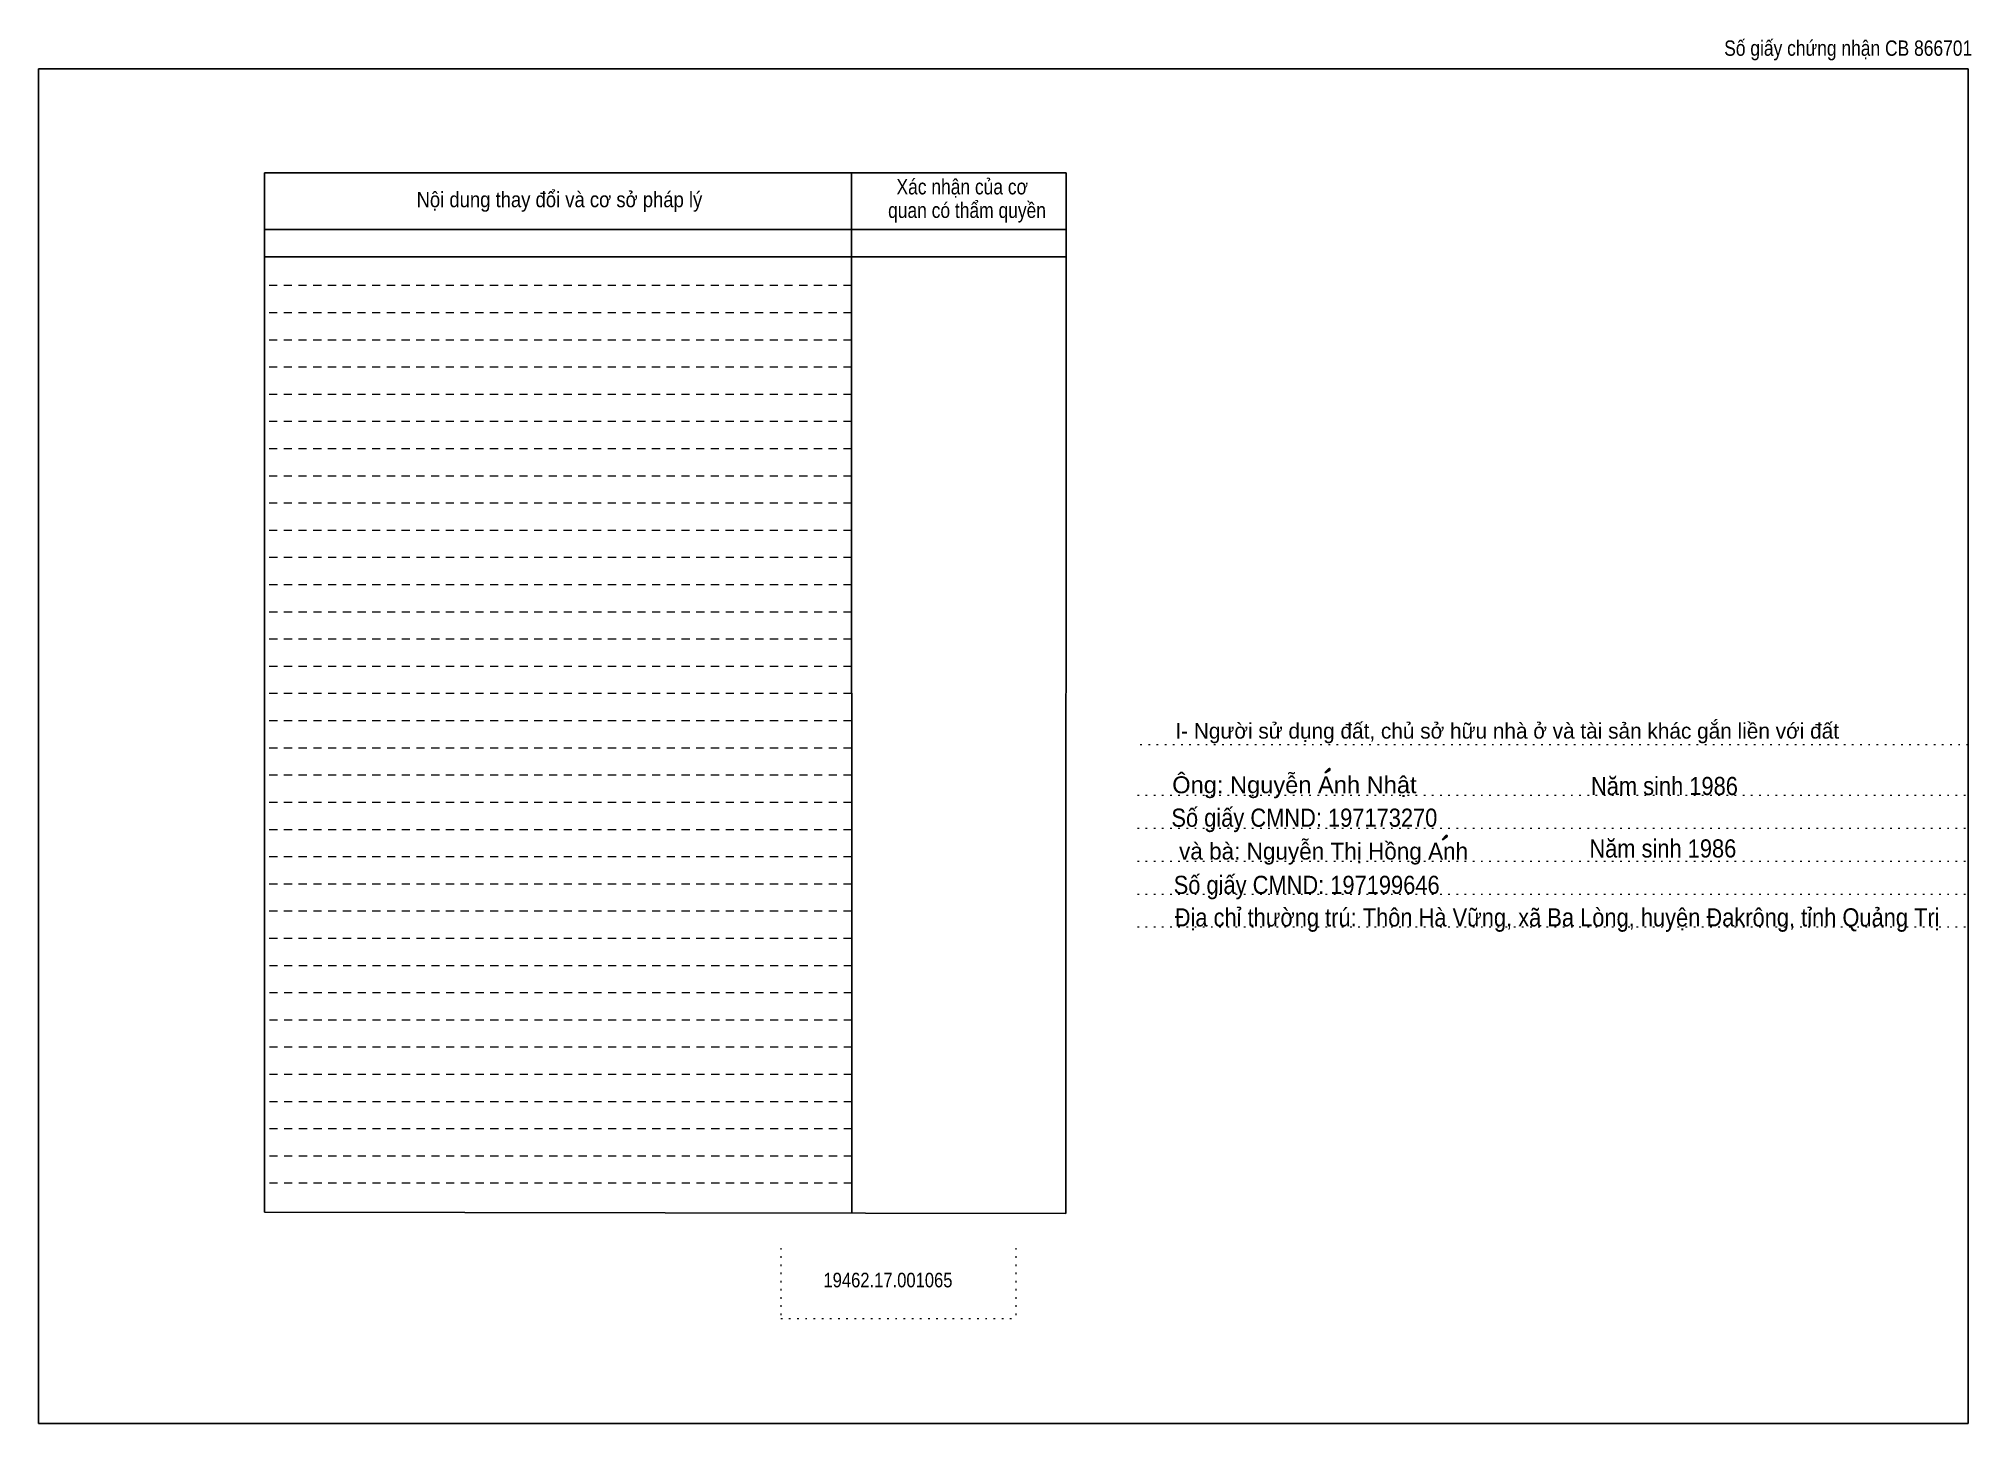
# Model space of a CAD drawing. Header units: metres. Extents: x 547620 to 548146, y 1837574 to 1837726.
# Drawn here: x 547620.1 to 547825.6, y 1837578.6 to 1837725.9 of the extents above; entities that cross this region are included whole.
import ezdxf
from ezdxf.enums import TextEntityAlignment as Align

# ---------------------------------------------------------------- set-up
doc = ezdxf.new("R2010")
doc.units = ezdxf.units.M
doc.header["$LTSCALE"] = 0.58
doc.linetypes.add('DOTTED', pattern=[1.5, 0.3, -1.2])
doc.linetypes.add('SHORT_DASHED', pattern=[2.7, 1.5, -1.2])
for name, color, linetype, lineweight in [('1', 7, 'DOTTED', 13), ('2', 7, 'SHORT_DASHED', 13), ('28', 7, 'Continuous', 25), ('4', 7, 'Continuous', 13)]:
    doc.layers.add(name, color=color, linetype=linetype, lineweight=lineweight)
for name, color, linetype in [('18', 7, 'Continuous'), ('40', 7, 'Continuous'), ('8', 7, 'Continuous')]:
    doc.layers.add(name, color=color, linetype=linetype)

msp = doc.modelspace()

# ---------------------------------------------------------------- texts
at = {"layer": '18', "width": 0.85}
msp.add_text('19462.17.001065', height=1.55, dxfattribs=at).set_placement((547710.415, 1837593.11), align=Align.CENTER)
at = {"layer": '2'}
for s, width, p in [('Nội dung thay đổi và cơ sở pháp lý', 0.9, (547675.48, 1837707.95)), ('Nội dung thay đổi và cơ sở pháp lý', 0.9, (547675.48, 1837707.95)), ('Xác nhận của cơ', 0.85, (547718.315, 1837709.31)), ('Xác nhận của cơ', 0.85, (547718.315, 1837709.31)), (' quan có thẩm quyền', 0.85, (547718.565, 1837706.81)), (' quan có thẩm quyền', 0.85, (547718.565, 1837706.81))]:
    msp.add_text(s, height=1.63, dxfattribs=dict(at, width=width)).set_placement(p, align=Align.CENTER)
at = {"layer": '28'}
msp.add_text('I- Người sử dụng đất, chủ sở hữu nhà ở và tài sản khác gắn liền với đất', height=1.653, dxfattribs=at).set_placement((547776.265, 1837651.45), align=Align.CENTER)
at = {"layer": '28', "width": 0.9}
for s, p in [('Năm sinh 1986', (547792.985, 1837645.45)), ('Số giấy CMND: 197173270', (547754.695, 1837642.08)), ('Năm sinh 1986', (547792.815, 1837638.81)), ('Số giấy CMND: 197199646', (547754.94, 1837634.94))]:
    msp.add_text(s, height=1.93, dxfattribs=at).set_placement(p, align=Align.CENTER)
at = {"layer": '4', "width": 1.05}
msp.add_text('Ông: Nguyễn Anh Nhật', height=1.79, dxfattribs=at).set_placement((547753.635, 1837645.65), align=Align.CENTER)
at = {"layer": '4'}
msp.add_text('và bà: Nguyễn Thị Hồng Anh', height=1.79, dxfattribs=at).set_placement((547756.74, 1837638.59), align=Align.CENTER)
at = {"layer": '40', "width": 0.85}
msp.add_text('Số giấy chứng nhận CB 866701', height=1.63, dxfattribs=at).set_placement((547812.525, 1837724.05), align=Align.CENTER)
at = {"layer": '8', "width": 0.9}
msp.add_text('Địa chỉ thường trú: Thôn Hà Vững, xã Ba Lòng, huyện Đakrông, tỉnh Quảng Trị', height=1.93, dxfattribs=at).set_placement((547781.575, 1837631.48), align=Align.CENTER)

# ---------------------------------------------------------------- hatches: boundary and pattern name
at = {"layer": '4'}
for points in [[(547756.88, 1837647.84), (547756.98, 1837647.84), (547757.39, 1837648.11), (547757.43, 1837648.14), (547757.44, 1837648.19), (547757.43, 1837648.23), (547757.4, 1837648.26), (547757.34, 1837648.28), (547757.26, 1837648.25)], [(547769.35, 1837640.73), (547769.45, 1837640.73), (547769.86, 1837641), (547769.9, 1837641.03), (547769.91, 1837641.08), (547769.9, 1837641.12), (547769.87, 1837641.15), (547769.81, 1837641.17), (547769.73, 1837641.14)]]:
    msp.add_hatch(color=256, dxfattribs=at).paths.add_polyline_path(points)

# ---------------------------------------------------------------- linework, layer by layer
at = {"layer": '1'}
for p, q in [((547737.24, 1837650.83), (547825.3, 1837650.83)), ((547736.94, 1837645.43), (547825, 1837645.43)), ((547736.94, 1837641.93), (547825, 1837641.93)), ((547736.94, 1837638.43), (547825, 1837638.43)), ((547736.94, 1837634.93), (547825, 1837634.93)), ((547736.94, 1837631.43), (547825, 1837631.43)), ((547699.02, 1837597.29), (547699.02, 1837589.79)), ((547724, 1837597.29), (547724, 1837589.79)), ((547699.02, 1837589.79), (547724, 1837589.79))]:
    msp.add_line(p, q, dxfattribs=at)
at = {"layer": '1', "linetype": 'Continuous'}
for points in [[(547620.1, 1837578.65), (547825.3, 1837578.65), (547825.3, 1837722.65), (547620.1, 1837722.65)], [(547620.1, 1837722.65), (547825.3, 1837722.65), (547825.3, 1837578.65), (547620.1, 1837578.65)], [(547620.1, 1837578.65), (547825.3, 1837578.65), (547825.3, 1837722.65), (547620.1, 1837722.65)]]:
    msp.add_lwpolyline(points, close=True, dxfattribs=at)
at = {"layer": '2', "linetype": 'Continuous', "lineweight": 25}
for p, q in [((547729.38, 1837711.61), (547644.1, 1837711.61)), ((547644.1, 1837711.61), (547644.1, 1837601.09)), ((547706.54, 1837711.61), (547706.56, 1837601.01)), ((547729.38, 1837705.57), (547644.22, 1837705.57)), ((547729.38, 1837702.69), (547644.22, 1837702.69))]:
    msp.add_line(p, q, dxfattribs=at)
at = {"layer": '2'}
for p, q in [((547706.54, 1837699.61), (547644.1, 1837699.61)), ((547706.54, 1837696.73), (547644.1, 1837696.73)), ((547706.54, 1837696.73), (547644.1, 1837696.73)), ((547706.54, 1837693.83), (547644.1, 1837693.83)), ((547706.54, 1837690.93), (547644.1, 1837690.93)), ((547706.54, 1837688.05), (547644.1, 1837688.05)), ((547706.54, 1837685.15), (547644.1, 1837685.15)), ((547706.54, 1837682.27), (547644.1, 1837682.27)), ((547706.54, 1837679.37), (547644.1, 1837679.37)), ((547706.54, 1837676.47), (547644.1, 1837676.47)), ((547706.54, 1837673.59), (547644.1, 1837673.59)), ((547706.56, 1837670.69), (547644.1, 1837670.69)), ((547706.56, 1837667.79), (547644.1, 1837667.79)), ((547706.56, 1837664.91), (547644.1, 1837664.91)), ((547706.56, 1837662.01), (547644.1, 1837662.01)), ((547706.56, 1837659.13), (547644.1, 1837659.13)), ((547706.56, 1837656.23), (547644.1, 1837656.23)), ((547706.56, 1837653.33), (547644.1, 1837653.33)), ((547706.56, 1837650.45), (547644.1, 1837650.45)), ((547706.56, 1837647.55), (547644.1, 1837647.55)), ((547706.56, 1837644.65), (547644.1, 1837644.65)), ((547706.56, 1837641.77), (547644.1, 1837641.77)), ((547706.56, 1837638.87), (547644.1, 1837638.87)), ((547706.56, 1837635.97), (547644.1, 1837635.97)), ((547706.56, 1837633.09), (547644.1, 1837633.09)), ((547706.56, 1837630.19), (547644.1, 1837630.19)), ((547706.58, 1837627.31), (547644.1, 1837627.31)), ((547706.58, 1837624.41), (547644.1, 1837624.41)), ((547706.58, 1837621.51), (547644.1, 1837621.51)), ((547706.58, 1837618.63), (547644.1, 1837618.63)), ((547706.58, 1837615.73), (547644.1, 1837615.73)), ((547706.58, 1837612.83), (547644.1, 1837612.83)), ((547706.58, 1837609.95), (547644.1, 1837609.95)), ((547706.58, 1837607.05), (547644.1, 1837607.05)), ((547706.58, 1837604.17), (547644.1, 1837604.17))]:
    msp.add_line(p, q, dxfattribs=at)
at = {"layer": '2', "linetype": 'Continuous', "lineweight": 25}
msp.add_lwpolyline([(547729.38, 1837711.61), (547729.32, 1837600.97), (547644.1, 1837601.09)], dxfattribs=at)
at = {"layer": '4'}
for points in [[(547756.88, 1837647.84), (547756.98, 1837647.84), (547757.39, 1837648.11), (547757.43, 1837648.14), (547757.44, 1837648.19), (547757.43, 1837648.23), (547757.4, 1837648.26), (547757.34, 1837648.28), (547757.26, 1837648.25)], [(547769.35, 1837640.73), (547769.45, 1837640.73), (547769.86, 1837641), (547769.9, 1837641.03), (547769.91, 1837641.08), (547769.9, 1837641.12), (547769.87, 1837641.15), (547769.81, 1837641.17), (547769.73, 1837641.14)]]:
    msp.add_lwpolyline(points, close=True, dxfattribs=at)

msp.set_redraw_order([(e.dxf.handle, doc.entitydb.next_handle()) for e in msp.query("TEXT MTEXT ATTDEF DIMENSION ARC_DIMENSION")])  # texts and dimensions are drawn at this point

doc.saveas('drawing.dxf')
